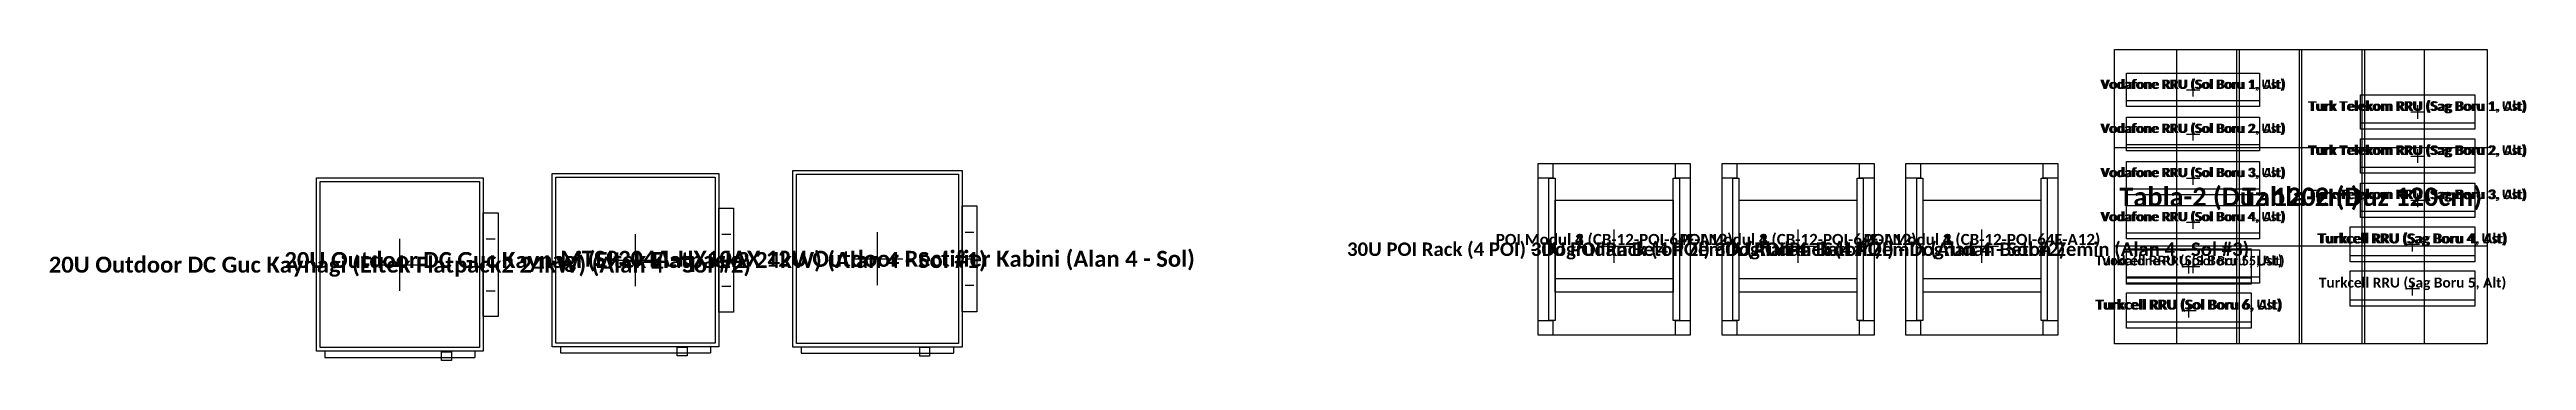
# Model space of a CAD drawing. Header units: metres. Extents: x -25 to 25, y -60.4 to 24.9.
# Drawn here: x -22.28 to -12.18, y -60.32 to -59.06 of the extents above; entities that cross this region are included whole.
import ezdxf
from ezdxf.enums import TextEntityAlignment as Align

# ---------------------------------------------------------------- set-up
doc = ezdxf.new("R2010")
doc.units = ezdxf.units.M
for name, color, linetype in [('BLOK_OZEL_PLATFORM', 140, 'CONTINUOUS'), ('EKP_POI_MODULLERI', 40, 'CONTINUOUS'), ('EKP_POI_TASIYICI_SASE', 30, 'CONTINUOUS'), ('EKP_RECTIFIER_ELTEK_20U', 3, 'CONTINUOUS'), ('EKP_RECTIFIER_MTS9304A', 94, 'CONTINUOUS'), ('EKP_TURK_TELEKOM_RRU', 4, 'CONTINUOUS'), ('EKP_TURKCELL_RRU', 5, 'CONTINUOUS'), ('EKP_VODAFONE_RRU', 1, 'CONTINUOUS')]:
    doc.layers.add(name, color=color, linetype=linetype)
doc.styles.get("Standard").update_dxf_attribs({"font": 'calibrib.ttf'})

msp = doc.modelspace()

# ---------------------------------------------------------------- texts
at = {"layer": 'BLOK_OZEL_PLATFORM'}
for p in [(-13.35, -59.656), (-12.85, -59.656)]:
    msp.add_text('Tabla-2 (Duz 120cm)', height=0.075, dxfattribs=at).set_placement(p, align=Align.MIDDLE_CENTER)
at = {"layer": 'EKP_POI_MODULLERI'}
for s, p in [('POI Modul 1 (CB-12-POI-64F-A12)', (-15.9, -59.83)), ('POI Modul 2 (CB-12-POI-64F-A12)', (-15.9, -59.83)), ('POI Modul 3 (CB-12-POI-64F-A12)', (-15.9, -59.83)), ('POI Modul 4 (CB-12-POI-64F-A12)', (-15.9, -59.83)), ('POI Modul 1 (CB-12-POI-64F-A12)', (-15.15, -59.83)), ('POI Modul 2 (CB-12-POI-64F-A12)', (-15.15, -59.83)), ('POI Modul 3 (CB-12-POI-64F-A12)', (-15.15, -59.83)), ('POI Modul 4 (CB-12-POI-64F-A12)', (-15.15, -59.83)), ('POI Modul 1 (CB-12-POI-64F-A12)', (-14.4, -59.83)), ('POI Modul 2 (CB-12-POI-64F-A12)', (-14.4, -59.83)), ('POI Modul 3 (CB-12-POI-64F-A12)', (-14.4, -59.83)), ('POI Modul 4 (CB-12-POI-64F-A12)', (-14.4, -59.83))]:
    msp.add_text(s, height=0.045, dxfattribs=at).set_placement(p, align=Align.MIDDLE_CENTER)
at = {"layer": 'EKP_POI_TASIYICI_SASE'}
for s, p in [('30U POI Rack (4 POI) - Dogrudan Beton Zemin (Alan 4 - Sol #1)', (-15.9, -59.87)), ('30U POI Rack (4 POI) - Dogrudan Beton Zemin (Alan 4 - Sol #2)', (-15.15, -59.87)), ('30U POI Rack (4 POI) - Dogrudan Beton Zemin (Alan 4 - Sol #3)', (-14.4, -59.87))]:
    msp.add_text(s, height=0.055, dxfattribs=at).set_placement(p, align=Align.MIDDLE_CENTER)
at = {"layer": 'EKP_RECTIFIER_ELTEK_20U'}
for s, p in [('20U Outdoor DC Guc Kaynagi (Eltek Flatpack2 24kW) (Alan 4 - Sol #2)', (-20.852, -59.933)), ('20U Outdoor DC Guc Kaynagi (Eltek Flatpack2 24kW) (Alan 4 - Sol #1)', (-19.891, -59.914))]:
    msp.add_text(s, height=0.065, dxfattribs=at).set_placement(p, align=Align.MIDDLE_CENTER)
at = {"layer": 'EKP_RECTIFIER_MTS9304A'}
msp.add_text('MTS9304A-HX10AX 12U Outdoor Rectifier Kabini (Alan 4 - Sol)', height=0.065, dxfattribs=at).set_placement((-18.904, -59.909), align=Align.MIDDLE_CENTER)
at = {"layer": 'EKP_TURK_TELEKOM_RRU'}
for s, p in [('Turk Telekom RRU (Sag Boru 1, Ust)', (-12.623, -59.286)), ('Turk Telekom RRU (Sag Boru 1, Alt)', (-12.623, -59.286)), ('Turk Telekom RRU (Sag Boru 2, Ust)', (-12.623, -59.466)), ('Turk Telekom RRU (Sag Boru 2, Alt)', (-12.623, -59.466)), ('Turk Telekom RRU (Sag Boru 3, Ust)', (-12.623, -59.646)), ('Turk Telekom RRU (Sag Boru 3, Alt)', (-12.623, -59.646))]:
    msp.add_text(s, height=0.0392, dxfattribs=at).set_placement(p, align=Align.MIDDLE_CENTER)
at = {"layer": 'EKP_TURKCELL_RRU'}
for s, p in [('Turkcell RRU (Sag Boru 4, Ust)', (-12.644, -59.826)), ('Turkcell RRU (Sag Boru 4, Alt)', (-12.644, -59.826)), ('Turkcell RRU (Sol Boru 5, Ust)', (-13.556, -59.916)), ('Turkcell RRU (Sag Boru 5, Alt)', (-12.644, -60.006)), ('Turkcell RRU (Sol Boru 6, Ust)', (-13.556, -60.096)), ('Turkcell RRU (Sol Boru 6, Alt)', (-13.556, -60.096))]:
    msp.add_text(s, height=0.0406, dxfattribs=at).set_placement(p, align=Align.MIDDLE_CENTER)
at = {"layer": 'EKP_VODAFONE_RRU'}
for s, p in [('Vodafone RRU (Sol Boru 1, Ust)', (-13.539, -59.197)), ('Vodafone RRU (Sol Boru 1, Alt)', (-13.539, -59.197)), ('Vodafone RRU (Sol Boru 2, Ust)', (-13.539, -59.377)), ('Vodafone RRU (Sol Boru 2, Alt)', (-13.539, -59.377)), ('Vodafone RRU (Sol Boru 3, Ust)', (-13.539, -59.557)), ('Vodafone RRU (Sol Boru 3, Alt)', (-13.539, -59.557)), ('Vodafone RRU (Sol Boru 4, Ust)', (-13.539, -59.737)), ('Vodafone RRU (Sol Boru 4, Alt)', (-13.539, -59.737)), ('Vodafone RRU (Sol Boru 5, Alt)', (-13.539, -59.917))]:
    msp.add_text(s, height=0.0378, dxfattribs=at).set_placement(p, align=Align.MIDDLE_CENTER)

# ---------------------------------------------------------------- linework, layer by layer
at = {"layer": 'BLOK_OZEL_PLATFORM'}
for p, q in [((-13.605, -60.256), (-13.605, -59.055)), ((-13.35, -60.256), (-13.35, -59.055)), ((-13.105, -60.256), (-13.105, -59.055)), ((-13.095, -60.256), (-13.095, -59.055)), ((-12.85, -60.256), (-12.85, -59.055)), ((-12.595, -60.256), (-12.595, -59.055)), ((-13.86, -59.455), (-12.84, -59.455)), ((-13.36, -59.455), (-12.34, -59.455)), ((-13.86, -59.856), (-12.84, -59.856)), ((-13.36, -59.856), (-12.34, -59.856))]:
    msp.add_line(p, q, dxfattribs=at)
for points in [[(-13.86, -60.256), (-13.86, -59.055), (-12.84, -59.055), (-12.84, -60.256)], [(-13.36, -60.256), (-13.36, -59.055), (-12.34, -59.055), (-12.34, -60.256)]]:
    msp.add_lwpolyline(points, close=True, dxfattribs=at)
at = {"layer": 'EKP_POI_MODULLERI'}
for p, q in [((-15.9, -59.925), (-15.9, -59.79)), ((-15.9, -59.925), (-15.9, -59.79)), ((-15.9, -59.925), (-15.9, -59.79)), ((-15.9, -59.925), (-15.9, -59.79)), ((-15.15, -59.925), (-15.15, -59.79)), ((-15.15, -59.925), (-15.15, -59.79)), ((-15.15, -59.925), (-15.15, -59.79)), ((-15.15, -59.925), (-15.15, -59.79)), ((-14.4, -59.925), (-14.4, -59.79)), ((-14.4, -59.925), (-14.4, -59.79)), ((-14.4, -59.925), (-14.4, -59.79)), ((-14.4, -59.925), (-14.4, -59.79)), ((-15.967, -59.857), (-15.833, -59.857)), ((-15.967, -59.857), (-15.833, -59.857)), ((-15.967, -59.857), (-15.833, -59.857)), ((-15.967, -59.857), (-15.833, -59.857)), ((-15.217, -59.857), (-15.083, -59.857)), ((-15.217, -59.857), (-15.083, -59.857)), ((-15.217, -59.857), (-15.083, -59.857)), ((-15.217, -59.857), (-15.083, -59.857)), ((-14.467, -59.857), (-14.333, -59.857)), ((-14.467, -59.857), (-14.333, -59.857)), ((-14.467, -59.857), (-14.333, -59.857)), ((-14.467, -59.857), (-14.333, -59.857)), ((-16.14, -59.989), (-15.66, -59.989)), ((-16.14, -59.989), (-15.66, -59.989)), ((-16.14, -59.989), (-15.66, -59.989)), ((-16.14, -59.989), (-15.66, -59.989)), ((-15.39, -59.989), (-14.91, -59.989)), ((-15.39, -59.989), (-14.91, -59.989)), ((-15.39, -59.989), (-14.91, -59.989)), ((-15.39, -59.989), (-14.91, -59.989)), ((-14.64, -59.989), (-14.16, -59.989)), ((-14.64, -59.989), (-14.16, -59.989)), ((-14.64, -59.989), (-14.16, -59.989)), ((-14.64, -59.989), (-14.16, -59.989))]:
    msp.add_line(p, q, dxfattribs=at)
for points in [[(-16.14, -60.045), (-16.14, -59.67), (-15.66, -59.67), (-15.66, -60.045)], [(-16.14, -60.045), (-16.14, -59.67), (-15.66, -59.67), (-15.66, -60.045)], [(-16.14, -60.045), (-16.14, -59.67), (-15.66, -59.67), (-15.66, -60.045)], [(-16.14, -60.045), (-16.14, -59.67), (-15.66, -59.67), (-15.66, -60.045)], [(-15.39, -60.045), (-15.39, -59.67), (-14.91, -59.67), (-14.91, -60.045)], [(-15.39, -60.045), (-15.39, -59.67), (-14.91, -59.67), (-14.91, -60.045)], [(-15.39, -60.045), (-15.39, -59.67), (-14.91, -59.67), (-14.91, -60.045)], [(-15.39, -60.045), (-15.39, -59.67), (-14.91, -59.67), (-14.91, -60.045)], [(-14.64, -60.045), (-14.64, -59.67), (-14.16, -59.67), (-14.16, -60.045)], [(-14.64, -60.045), (-14.64, -59.67), (-14.16, -59.67), (-14.16, -60.045)], [(-14.64, -60.045), (-14.64, -59.67), (-14.16, -59.67), (-14.16, -60.045)], [(-14.64, -60.045), (-14.64, -59.67), (-14.16, -59.67), (-14.16, -60.045)]]:
    msp.add_lwpolyline(points, close=True, dxfattribs=at)
at = {"layer": 'EKP_POI_TASIYICI_SASE'}
for points in [[(-16.21, -60.22), (-16.21, -59.52), (-15.59, -59.52), (-15.59, -60.22)], [(-16.21, -59.58), (-16.21, -59.52), (-16.15, -59.52), (-16.15, -59.58)], [(-16.166, -60.16), (-16.166, -59.58), (-16.141, -59.58), (-16.141, -60.16)], [(-15.659, -60.16), (-15.659, -59.58), (-15.634, -59.58), (-15.634, -60.16)], [(-15.65, -59.58), (-15.65, -59.52), (-15.59, -59.52), (-15.59, -59.58)], [(-15.46, -60.22), (-15.46, -59.52), (-14.84, -59.52), (-14.84, -60.22)], [(-15.46, -59.58), (-15.46, -59.52), (-15.4, -59.52), (-15.4, -59.58)], [(-15.416, -60.16), (-15.416, -59.58), (-15.391, -59.58), (-15.391, -60.16)], [(-14.909, -60.16), (-14.909, -59.58), (-14.884, -59.58), (-14.884, -60.16)], [(-14.9, -59.58), (-14.9, -59.52), (-14.84, -59.52), (-14.84, -59.58)], [(-14.71, -60.22), (-14.71, -59.52), (-14.09, -59.52), (-14.09, -60.22)], [(-14.71, -59.58), (-14.71, -59.52), (-14.65, -59.52), (-14.65, -59.58)], [(-14.666, -60.16), (-14.666, -59.58), (-14.641, -59.58), (-14.641, -60.16)], [(-14.159, -60.16), (-14.159, -59.58), (-14.134, -59.58), (-14.134, -60.16)], [(-14.15, -59.58), (-14.15, -59.52), (-14.09, -59.52), (-14.09, -59.58)], [(-16.21, -60.22), (-16.21, -60.16), (-16.15, -60.16), (-16.15, -60.22)], [(-15.65, -60.22), (-15.65, -60.16), (-15.59, -60.16), (-15.59, -60.22)], [(-15.46, -60.22), (-15.46, -60.16), (-15.4, -60.16), (-15.4, -60.22)], [(-14.9, -60.22), (-14.9, -60.16), (-14.84, -60.16), (-14.84, -60.22)], [(-14.71, -60.22), (-14.71, -60.16), (-14.65, -60.16), (-14.65, -60.22)], [(-14.15, -60.22), (-14.15, -60.16), (-14.09, -60.16), (-14.09, -60.22)]]:
    msp.add_lwpolyline(points, close=True, dxfattribs=at)
at = {"layer": 'EKP_RECTIFIER_ELTEK_20U'}
for p, q in [((-20.852, -60.039), (-20.852, -59.827)), ((-20.5, -59.827), (-20.464, -59.827)), ((-19.891, -60.02), (-19.891, -59.808)), ((-19.539, -59.808), (-19.503, -59.808)), ((-20.954, -59.933), (-20.75, -59.933)), ((-20.5, -59.933), (-20.464, -59.933)), ((-19.993, -59.914), (-19.789, -59.914)), ((-19.539, -59.914), (-19.503, -59.914)), ((-20.5, -60.039), (-20.464, -60.039)), ((-19.539, -60.02), (-19.503, -60.02)), ((-21.158, -60.286), (-21.158, -60.311)), ((-20.546, -60.286), (-20.546, -60.311)), ((-20.197, -60.268), (-20.197, -60.293)), ((-20.197, -60.293), (-19.585, -60.293)), ((-19.585, -60.268), (-19.585, -60.293)), ((-21.158, -60.311), (-20.546, -60.311))]:
    msp.add_line(p, q, dxfattribs=at)
for points in [[(-21.192, -60.286), (-21.192, -59.579), (-20.512, -59.579), (-20.512, -60.286)], [(-21.177, -60.271), (-21.177, -59.594), (-20.527, -59.594), (-20.527, -60.271)], [(-20.231, -60.268), (-20.231, -59.561), (-19.551, -59.561), (-19.551, -60.268)], [(-20.216, -60.253), (-20.216, -59.576), (-19.566, -59.576), (-19.566, -60.253)], [(-20.512, -60.145), (-20.512, -59.721), (-20.452, -59.721), (-20.452, -60.145)], [(-19.551, -60.126), (-19.551, -59.702), (-19.491, -59.702), (-19.491, -60.126)], [(-20.682, -60.324), (-20.682, -60.288), (-20.642, -60.288), (-20.642, -60.324)], [(-19.721, -60.305), (-19.721, -60.269), (-19.681, -60.269), (-19.681, -60.305)]]:
    msp.add_lwpolyline(points, close=True, dxfattribs=at)
at = {"layer": 'EKP_RECTIFIER_MTS9304A'}
for p, q in [((-18.904, -60.017), (-18.904, -59.801)), ((-18.547, -59.801), (-18.511, -59.801)), ((-19.008, -59.909), (-18.801, -59.909)), ((-18.547, -59.909), (-18.511, -59.909)), ((-18.547, -60.017), (-18.511, -60.017)), ((-19.215, -60.269), (-19.215, -60.294)), ((-19.215, -60.294), (-18.594, -60.294)), ((-18.594, -60.269), (-18.594, -60.294))]:
    msp.add_line(p, q, dxfattribs=at)
for points in [[(-19.249, -60.269), (-19.249, -59.549), (-18.559, -59.549), (-18.559, -60.269)], [(-19.234, -60.254), (-19.234, -59.564), (-18.574, -59.564), (-18.574, -60.254)], [(-18.559, -60.125), (-18.559, -59.693), (-18.499, -59.693), (-18.499, -60.125)], [(-18.732, -60.306), (-18.732, -60.27), (-18.692, -60.27), (-18.692, -60.306)]]:
    msp.add_lwpolyline(points, close=True, dxfattribs=at)
at = {"layer": 'EKP_TURK_TELEKOM_RRU'}
for p, q in [((-12.623, -59.338), (-12.623, -59.282)), ((-12.623, -59.338), (-12.623, -59.282)), ((-12.856, -59.355), (-12.39, -59.355)), ((-12.856, -59.355), (-12.39, -59.355)), ((-12.651, -59.31), (-12.595, -59.31)), ((-12.651, -59.31), (-12.595, -59.31)), ((-12.651, -59.49), (-12.595, -59.49)), ((-12.651, -59.49), (-12.595, -59.49)), ((-12.623, -59.518), (-12.623, -59.462)), ((-12.623, -59.518), (-12.623, -59.462)), ((-12.856, -59.535), (-12.39, -59.535)), ((-12.856, -59.535), (-12.39, -59.535)), ((-12.651, -59.67), (-12.595, -59.67)), ((-12.651, -59.67), (-12.595, -59.67)), ((-12.623, -59.698), (-12.623, -59.642)), ((-12.623, -59.698), (-12.623, -59.642)), ((-12.856, -59.715), (-12.39, -59.715)), ((-12.856, -59.715), (-12.39, -59.715))]:
    msp.add_line(p, q, dxfattribs=at)
for points in [[(-12.856, -59.38), (-12.856, -59.24), (-12.39, -59.24), (-12.39, -59.38)], [(-12.856, -59.38), (-12.856, -59.24), (-12.39, -59.24), (-12.39, -59.38)], [(-12.856, -59.56), (-12.856, -59.42), (-12.39, -59.42), (-12.39, -59.56)], [(-12.856, -59.56), (-12.856, -59.42), (-12.39, -59.42), (-12.39, -59.56)], [(-12.856, -59.74), (-12.856, -59.6), (-12.39, -59.6), (-12.39, -59.74)], [(-12.856, -59.74), (-12.856, -59.6), (-12.39, -59.6), (-12.39, -59.74)]]:
    msp.add_lwpolyline(points, close=True, dxfattribs=at)
at = {"layer": 'EKP_TURKCELL_RRU'}
for p, q in [((-12.898, -59.896), (-12.39, -59.896)), ((-12.898, -59.896), (-12.39, -59.896)), ((-12.673, -59.85), (-12.615, -59.85)), ((-12.673, -59.85), (-12.615, -59.85)), ((-12.644, -59.879), (-12.644, -59.821)), ((-12.644, -59.879), (-12.644, -59.821)), ((-13.81, -59.986), (-13.302, -59.986)), ((-13.585, -59.94), (-13.527, -59.94)), ((-13.556, -59.969), (-13.556, -59.911)), ((-12.644, -60.059), (-12.644, -60.001)), ((-13.556, -60.149), (-13.556, -60.091)), ((-13.556, -60.149), (-13.556, -60.091)), ((-12.898, -60.076), (-12.39, -60.076)), ((-12.673, -60.03), (-12.615, -60.03)), ((-13.81, -60.166), (-13.302, -60.166)), ((-13.81, -60.166), (-13.302, -60.166)), ((-13.585, -60.12), (-13.527, -60.12)), ((-13.585, -60.12), (-13.527, -60.12))]:
    msp.add_line(p, q, dxfattribs=at)
for points in [[(-12.898, -59.922), (-12.898, -59.778), (-12.39, -59.778), (-12.39, -59.922)], [(-12.898, -59.922), (-12.898, -59.778), (-12.39, -59.778), (-12.39, -59.922)], [(-13.81, -60.012), (-13.81, -59.868), (-13.302, -59.868), (-13.302, -60.012)], [(-12.898, -60.102), (-12.898, -59.958), (-12.39, -59.958), (-12.39, -60.102)], [(-13.81, -60.192), (-13.81, -60.048), (-13.302, -60.048), (-13.302, -60.192)], [(-13.81, -60.192), (-13.81, -60.048), (-13.302, -60.048), (-13.302, -60.192)]]:
    msp.add_lwpolyline(points, close=True, dxfattribs=at)
at = {"layer": 'EKP_VODAFONE_RRU'}
for p, q in [((-13.539, -59.247), (-13.539, -59.193)), ((-13.539, -59.247), (-13.539, -59.193)), ((-13.81, -59.263), (-13.268, -59.263)), ((-13.81, -59.263), (-13.268, -59.263)), ((-13.566, -59.22), (-13.512, -59.22)), ((-13.566, -59.22), (-13.512, -59.22)), ((-13.539, -59.427), (-13.539, -59.373)), ((-13.539, -59.427), (-13.539, -59.373)), ((-13.81, -59.443), (-13.268, -59.443)), ((-13.81, -59.443), (-13.268, -59.443)), ((-13.566, -59.4), (-13.512, -59.4)), ((-13.566, -59.4), (-13.512, -59.4)), ((-13.566, -59.58), (-13.512, -59.58)), ((-13.566, -59.58), (-13.512, -59.58)), ((-13.539, -59.607), (-13.539, -59.553)), ((-13.539, -59.607), (-13.539, -59.553)), ((-13.81, -59.623), (-13.268, -59.623)), ((-13.81, -59.623), (-13.268, -59.623)), ((-13.566, -59.76), (-13.512, -59.76)), ((-13.566, -59.76), (-13.512, -59.76)), ((-13.539, -59.787), (-13.539, -59.733)), ((-13.539, -59.787), (-13.539, -59.733)), ((-13.81, -59.803), (-13.268, -59.803)), ((-13.81, -59.803), (-13.268, -59.803)), ((-13.81, -59.983), (-13.268, -59.983)), ((-13.566, -59.94), (-13.512, -59.94)), ((-13.539, -59.967), (-13.539, -59.913))]:
    msp.add_line(p, q, dxfattribs=at)
for points in [[(-13.81, -59.288), (-13.81, -59.152), (-13.268, -59.152), (-13.268, -59.288)], [(-13.81, -59.288), (-13.81, -59.152), (-13.268, -59.152), (-13.268, -59.288)], [(-13.81, -59.468), (-13.81, -59.332), (-13.268, -59.332), (-13.268, -59.468)], [(-13.81, -59.468), (-13.81, -59.332), (-13.268, -59.332), (-13.268, -59.468)], [(-13.81, -59.648), (-13.81, -59.512), (-13.268, -59.512), (-13.268, -59.648)], [(-13.81, -59.648), (-13.81, -59.512), (-13.268, -59.512), (-13.268, -59.648)], [(-13.81, -59.828), (-13.81, -59.692), (-13.268, -59.692), (-13.268, -59.828)], [(-13.81, -59.828), (-13.81, -59.692), (-13.268, -59.692), (-13.268, -59.828)], [(-13.81, -60.008), (-13.81, -59.872), (-13.268, -59.872), (-13.268, -60.008)]]:
    msp.add_lwpolyline(points, close=True, dxfattribs=at)

msp.set_redraw_order([(e.dxf.handle, doc.entitydb.next_handle()) for e in msp.query("TEXT MTEXT ATTDEF DIMENSION ARC_DIMENSION")])  # texts and dimensions are drawn at this point

doc.saveas('drawing.dxf')
